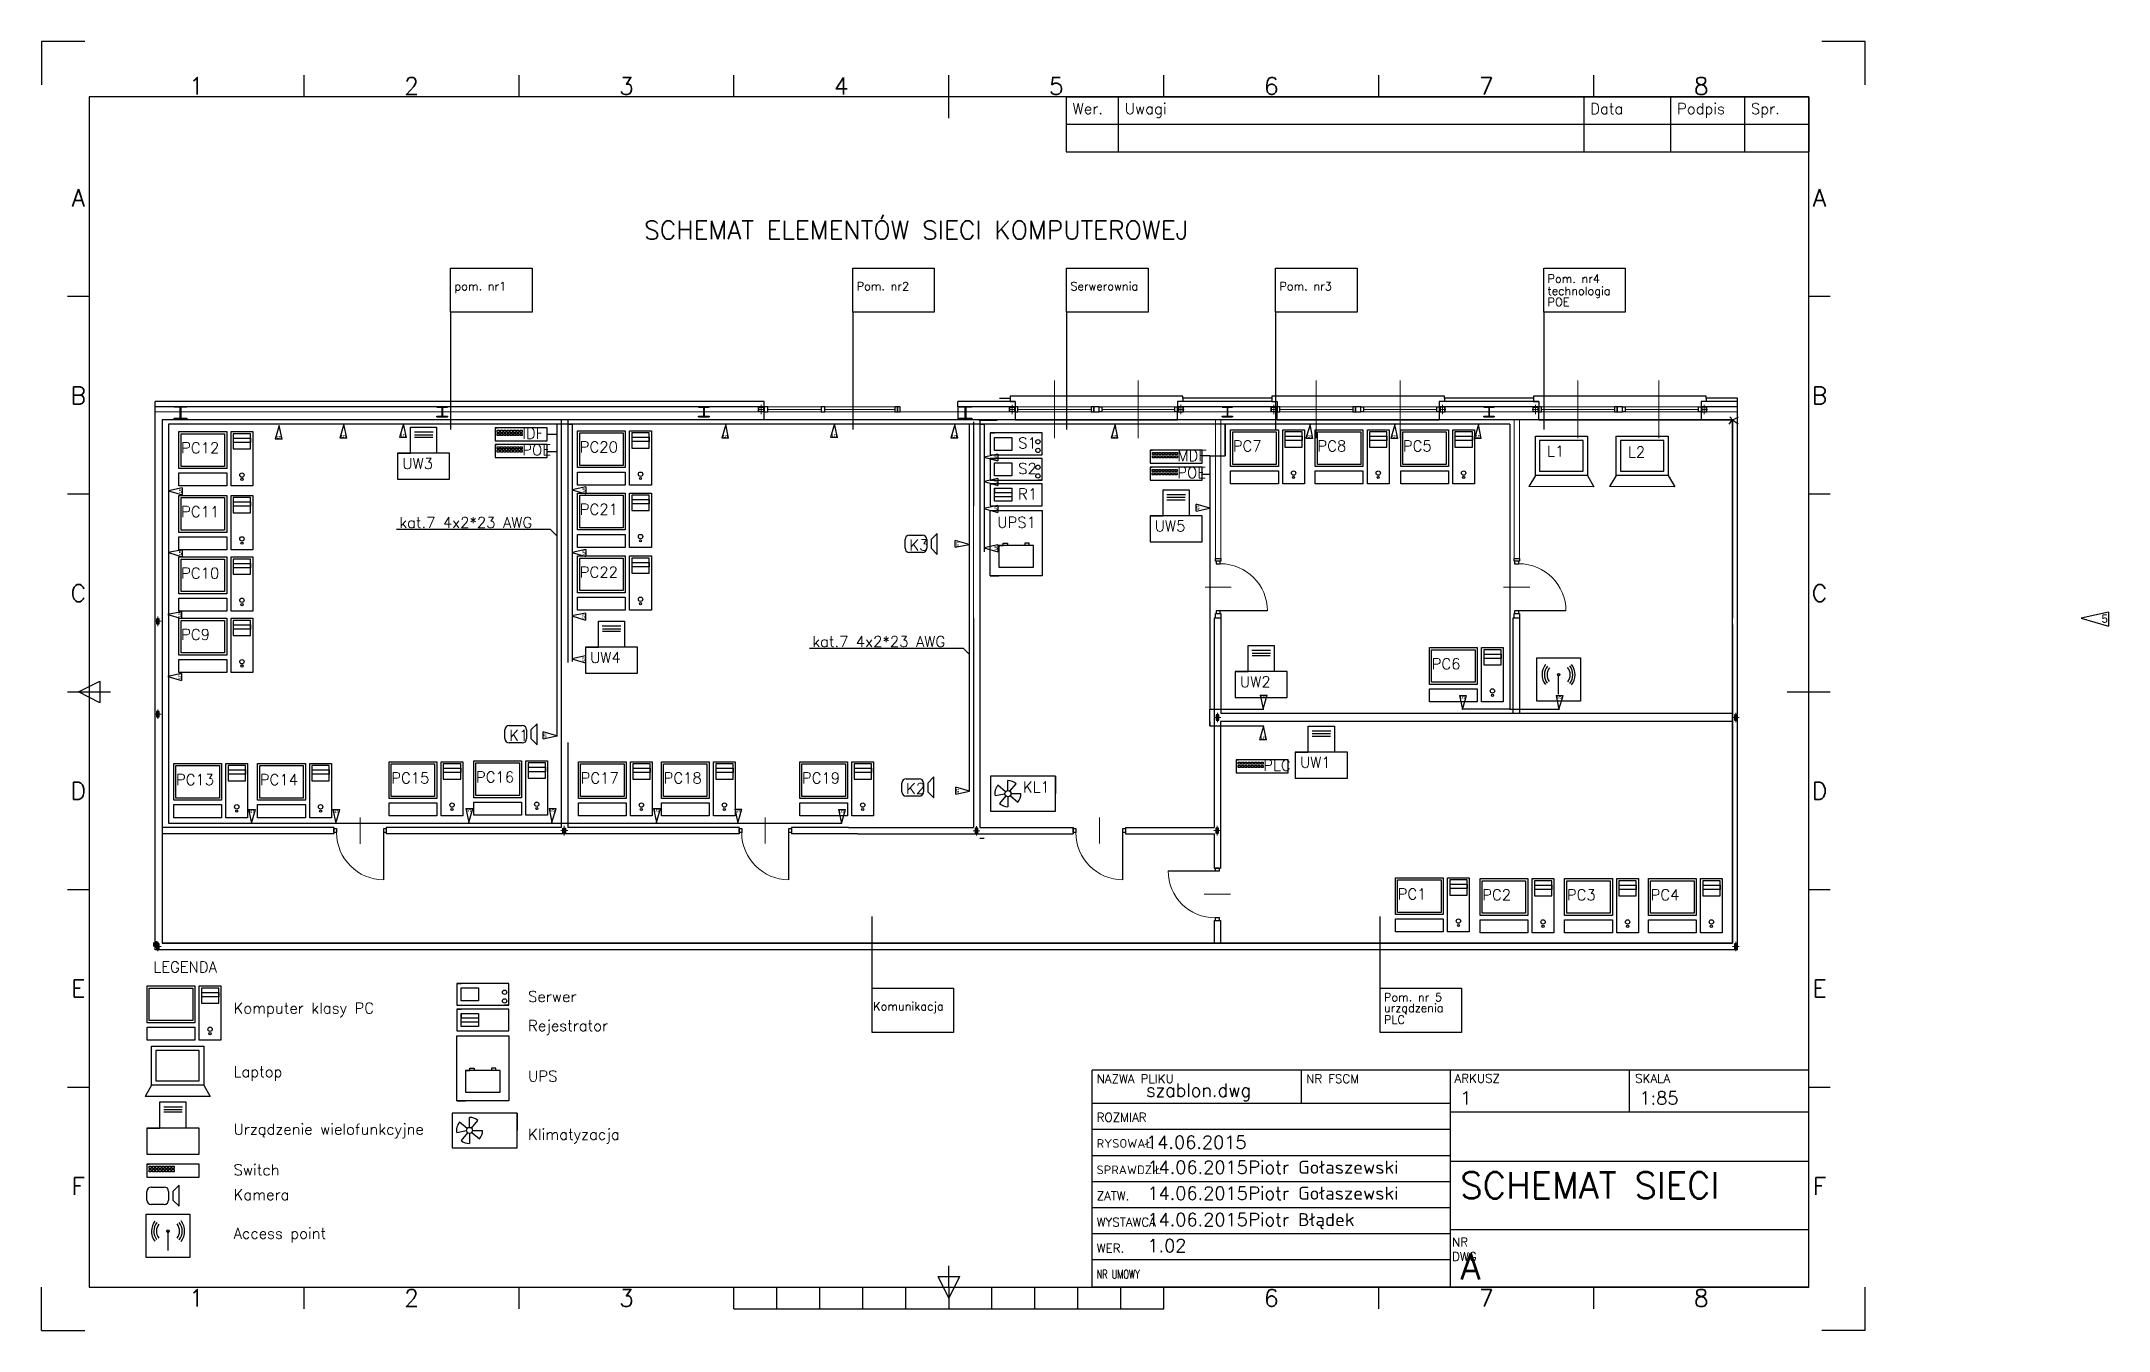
# Paper-space layout 'ISO A3 - tabelka rysunkowa' of a CAD drawing. Header units: millimetres. Extents: x 0 to 476, y 0 to 297.
import ezdxf
from ezdxf.enums import TextEntityAlignment as Align

# ---------------------------------------------------------------- set-up
doc = ezdxf.new("R2010")
doc.units = ezdxf.units.MM
doc.linetypes.add('ACAD_ISO10W100', pattern=[18, 12, -3, 0, -3])
for name, color, linetype in [('kable', 150, 'Continuous'), ('przekroj', 19, 'Continuous'), ('Title Block', 7, 'Continuous')]:
    doc.layers.add(name, color=color, linetype=linetype)
doc.layers.add('podkład', color=7, linetype='Continuous', lineweight=60)
doc.styles.add('ACISOTS', font='simplex.shx', dxfattribs={"height": 1})
doc.styles.add('Century Gothic', font='GOTHIC.TTF')
doc.styles.add('ISO Proportional', font='simplex.shx')
doc.styles.add('POLTECH', font='ROMANS')
picture_1 = doc.add_image_def('image1.tif', size_in_pixel=(1587, 2245))

psp = doc.layouts.new('ISO A3 - tabelka rysunkowa')

# ---------------------------------------------------------------- texts
at = {"char_height": 2.5, "attachment_point": 1, "style": 'ISO Proportional'}
for s, width, heights, insert in [('IDF', 5.75, [0], (110.74, 207.94)), ('PC20', 12, [0], (123.98, 204.8)), ('S1', 7, [0], (224.94, 205.74)), ('PC7', 12, [0], (274.38, 205.05)), ('PC8', 12, [0], (293.86, 205.05)), ('PC5', 12, [0], (313.54, 205.05)), ('PC12', 9.9239, [2.26], (32.19, 204.6)), ('UW3', 12, [0], (83.13, 201)), ('POE', 5.75, [0], (110.74, 204.14)), ('MDF', 5.75, [0], (261.61, 202.8)), (' L1', 10, [0], (345.03, 203.84)), (' L2', 10, [0], (363.65, 203.66)), ('S2', 7, [0], (224.94, 199.86)), ('POE', 5.75, [0], (261.59, 198.9)), ('PC21', 12, [0], (123.99, 190.44)), ('R1', 7, [0], (224.94, 193.99)), ('PC11', 12, [0], (32.19, 189.9)), ('UPS1', 8.7403, [0], (220.14, 187.46)), ('UW5', 12, [0], (256.4, 186.6)), ('K3', 3, [0], (199.9, 182.23)), ('PC10', 12, [0], (32.19, 175.74)), ('PC22', 12, [0], (123.99, 175.97)), ('PC9', 12, [0], (32.19, 161.61)), ('UW4', 12, [0], (126.38, 156.31)), ('PC6', 12, [0], (320.17, 154.85)), ('UW2', 12, [0], (276.01, 150.72)), ('K1', 3, [0], (107.75, 138.38)), ('PC15', 12, [0], (80.58, 128.57)), ('PC16', 12, [0], (100.09, 128.77)), ('PC17', 12, [0], (124.18, 128.57)), ('PC18', 12, [0], (143.3, 128.57)), ('PC19', 12, [0], (175.15, 128.57)), ('PLC', 5.75, [0], (281.38, 131.49)), ('UW1', 12, [0], (289.87, 132.16)), ('PC13', 12, [0], (31, 128.17)), ('PC14', 12, [0], (50.31, 128.17)), ('K2', 3, [0], (199.14, 126.14)), ('KL1', 6.6813, [0], (226.02, 126.5)), ('PC1', 12, [0], (312.34, 101.85)), ('PC2', 12, [0], (331.82, 101.65)), ('PC3', 12, [0], (351.31, 101.65)), ('PC4', 12, [0], (370.59, 101.65))]:
    psp.add_mtext_dynamic_manual_height_columns(s, width=width, gutter_width=12.5, heights=heights, dxfattribs=dict(at, insert=insert))
at = {"layer": 'kable', "style": 'Century Gothic'}
for rotation, p in [(270, (54.21, 206.17)), (270, (54.21, 206.17)), (270, (69.1, 206.41)), (270, (69.1, 206.41)), (270, (82.85, 206.53)), (270, (82.85, 206.53)), (270, (157.05, 206.41)), (270, (157.05, 206.41)), (270, (182.1, 206.53)), (270, (182.1, 206.53)), (270, (209.79, 206.41)), (270, (209.79, 206.41)), (270, (246.7, 206.41)), (270, (246.7, 206.41)), (270, (291.6, 206.37)), (270, (291.6, 206.37)), (270, (311.16, 206.37)), (270, (311.16, 206.37)), (270, (330.39, 206.37)), (270, (330.39, 206.37)), (180, (266.73, 190.02)), (180, (266.73, 190.02)), (180, (211.29, 181.68)), (180, (211.29, 181.68)), (90, (281.9, 145.58)), (90, (281.9, 145.58)), (90, (327.8, 145.47)), (90, (327.8, 145.47)), (90, (350.05, 145.47)), (90, (350.05, 145.47)), (180, (116.36, 137.54)), (180, (116.36, 137.54)), (270, (280.89, 136.91)), (270, (280.89, 136.91)), (180, (211.38, 124.8)), (180, (211.38, 124.8)), (90, (48.96, 119.26)), (90, (48.96, 119.26)), (90, (68.35, 119.26)), (90, (68.35, 119.26)), (90, (98.96, 119.44)), (90, (98.96, 119.44)), (90, (118.15, 119.44)), (90, (118.15, 119.44)), (90, (142.18, 119.44)), (90, (142.18, 119.44)), (90, (160.95, 119.32)), (90, (160.95, 119.32)), (90, (184.78, 119.21)), (90, (184.78, 119.21))]:
    psp.add_text('5', height=0.976, rotation=rotation, dxfattribs=at).set_placement(p)
for height, p in [(0.976, (219.45, 200.7)), (0.976, (219.45, 200.7)), (0.976, (219.45, 195.05)), (0.976, (219.45, 195.05)), (0.976, (31.64, 192.93)), (0.976, (31.64, 192.93)), (0.976, (124.58, 193.15)), (0.976, (124.58, 193.15)), (0.976, (219.44, 188.84)), (0.976, (219.44, 188.84)), (0.976, (31.63, 178.66)), (0.976, (31.63, 178.66)), (0.976, (124.58, 178.72)), (0.976, (124.58, 178.72)), (0.976, (219.46, 179.8)), (0.976, (219.46, 179.8)), (0.976, (31.5, 164.39)), (0.976, (31.5, 164.39)), (0.976, (124.53, 164.07)), (0.976, (124.53, 164.07)), (1.95, (474.45, 163.05)), (1.95, (474.45, 163.05)), (0.976, (124.53, 154.21)), (0.976, (124.53, 154.21)), (0.976, (31.5, 150.15)), (0.976, (31.5, 150.15))]:
    psp.add_text('5', height=height, dxfattribs=at).set_placement(p)
at = {"layer": 'kable', "char_height": 2.5, "attachment_point": 1, "style": 'ISO Proportional'}
for s, width, insert in [('kat.7 4x2*23 AWG', 40.4832, (82.41, 187.41)), ('kat.7 4x2*23 AWG', 40.4832, (177.51, 159.99)), ('{\\C256;\\c0;LEGENDA}', 44.8073, (25.77, 85.04))]:
    psp.add_mtext_dynamic_manual_height_columns(s, width=width, gutter_width=12.5, heights=[0], dxfattribs=dict(at, insert=insert))
at = {"layer": 'przekroj', "color": 1, "style": 'POLTECH'}
for s, height, p in [('SCHEMAT ELEMENTÓW SIECI KOMPUTEROWEJ', 4.219, (138.8, 251.42)), ('Pom. nr4', 1.905, (346.85, 241.38)), ('pom. nr1', 1.905, (95.14, 239.64)), ('Pom. nr2', 1.905, (187.75, 239.64)), ('Serwerownia', 1.9051, (236.99, 239.64)), ('Pom. nr3', 1.905, (285.11, 239.64)), ('technologia', 1.9051, (346.85, 238.56)), ('POE', 1.905, (346.85, 236)), ('Pom. nr 5', 1.905, (309.18, 75.86)), ('Komunikacja', 1.9051, (191.56, 73.76)), ('urządzenia', 1.905, (309.18, 73.39)), ('PLC', 1.905, (309.18, 70.69))]:
    psp.add_text(s, height=height, rotation=360, dxfattribs=at).set_placement(p)
at = {"layer": 'przekroj', "char_height": 2.5, "attachment_point": 1, "style": 'ISO Proportional'}
for s, width, heights, insert in [('Serwer', 18.7011, [0], (112.09, 78.22)), ('Komputer klasy PC', 42.3025, [1.94], (44.26, 75.55)), ('Rejestrator', 12.5604, [0], (112.09, 71.5)), ('Laptop', 10.019, [0], (44.26, 60.9)), ('UPS', 10.6066, [0], (112.09, 59.89)), ('Urządzenie wielofunkcyjne', 56.1033, [0], (44.26, 47.65)), ('Klimatyzacja', 3.7681, [0], (112.09, 46.46)), ('Switch', 30.4241, [0], (44.26, 38.3)), ('Kamera', 11.5835, [0], (44.26, 32.58)), ('Access point', 28.4703, [5.83], (44.26, 23.66))]:
    psp.add_mtext_dynamic_manual_height_columns(s, width=width, gutter_width=12.5, heights=heights, dxfattribs=dict(at, insert=insert))

# ---------------------------------------------------------------- blocks, each defined once
blk = doc.blocks.new('*T3')
at = {"layer": 'Title Block', "color": 0, "linetype": 'ByBlock', "lineweight": -2, "transparency": 16777216}
for p, q in [((0, 0), (171, 0)), ((0, 0), (0, -12.67)), ((12, 0), (12, -12.67)), ((119.19, 0), (119.19, -12.67)), ((139.19, 0), (139.19, -12.67)), ((156.21, 0), (156.21, -12.67)), ((171, 0), (171, -12.67)), ((0, -6.33), (171, -6.33)), ((0, -12.67), (171, -12.67))]:
    blk.add_line(p, q, dxfattribs=at)
at = {"layer": 'Title Block', "color": 0, "transparency": 16777216, "char_height": 2.5, "attachment_point": 1, "style": 'ISO Proportional'}
for s, insert, width in [('Wer.', (1.5, -1.5), 9), ('Uwagi', (13.5, -1.5), 104.1871), ('Data', (120.69, -1.5), 17), ('Podpis', (140.69, -1.5), 14.0204), ('Spr.', (157.71, -1.5), 11.7925)]:
    blk.add_mtext(s, dxfattribs=dict(at, insert=insert, width=width))
blk = doc.blocks.new('Tabelka rysunkowa')
at = {"layer": 'Title Block'}
for p, q in [((0, 297), (0, 287)), ((10, 297), (0, 297)), ((420, 297), (410, 297)), ((420, 287), (420, 297)), ((60.5, 284.23), (60.5, 289.18)), ((110, 284.23), (110, 289.18)), ((159.5, 284.23), (159.5, 289.18)), ((209, 279.28), (209, 289.18)), ((258.5, 284.23), (258.5, 289.18)), ((308, 284.23), (308, 289.18)), ((357.5, 284.23), (357.5, 289.18)), ((407, 284.23), (11, 284.23)), ((11, 284.23), (11, 10)), ((407, 10), (407, 284.23)), ((11, 238.19), (6.05, 238.19)), ((411.95, 238.19), (407, 238.19)), ((11, 192.66), (6.05, 192.66)), ((411.95, 192.66), (407, 192.66)), ((8.52, 147.12), (13.47, 149.59)), ((13.47, 149.59), (13.47, 144.64)), ((6.05, 147.12), (15.95, 147.12)), ((13.47, 144.64), (8.52, 147.12)), ((402.05, 147.12), (411.95, 147.12)), ((11, 101.58), (6.05, 101.58)), ((411.95, 101.58), (407, 101.58)), ((407, 60), (242, 60)), ((242, 10), (242, 60)), ((290.14, 60), (290.14, 52.38)), ((324.5, 10), (324.5, 60)), ((365.75, 50.35), (365.75, 60)), ((407, 10), (407, 60)), ((11, 56.03), (6.05, 56.03)), ((242, 52.38), (324.5, 52.38)), ((411.95, 56.03), (407, 56.03)), ((407, 50.35), (324.5, 50.35)), ((242, 46.38), (324.5, 46.38)), ((242, 40.38), (324.5, 40.38)), ((324.5, 39.01), (407, 39.01)), ((242, 34.38), (324.5, 34.38)), ((242, 28.38), (324.5, 28.38)), ((242, 22.38), (324.5, 22.38)), ((324.5, 23.29), (407, 23.29)), ((209, 10), (209, 14.95)), ((242, 16.38), (324.5, 16.38)), ((0, 0), (0, 10)), ((11, 10), (407, 10)), ((60.5, 5.05), (60.5, 10)), ((110, 5.05), (110, 10)), ((159.5, 5.05), (159.5, 10)), ((169.4, 5.05), (169.4, 10)), ((179.3, 5.05), (179.3, 10)), ((189.2, 5.05), (189.2, 10)), ((199.1, 5.05), (199.1, 10)), ((206.53, 12.47), (211.47, 12.47)), ((209, 7.52), (206.53, 12.47)), ((211.47, 12.47), (209, 7.52)), ((209, 10), (209, 5.05)), ((218.9, 5.05), (218.9, 10)), ((228.8, 5.05), (228.8, 10)), ((238.7, 5.05), (238.7, 10)), ((407, 10), (242, 10)), ((248.6, 5.05), (248.6, 10)), ((258.5, 5.05), (258.5, 10)), ((308, 5.05), (308, 10)), ((357.5, 5.05), (357.5, 10)), ((420, 0), (420, 10)), ((159.5, 5.05), (258.5, 5.05)), ((0, 0), (10, 0)), ((420, 0), (410, 0))]:
    blk.add_line(p, q, dxfattribs=at)
blk.add_blockref('*T3', (236, 284.23))
at = {"layer": 'Title Block', "style": 'ISO Proportional'}
for s, p in [('1', (35.75, 286.7)), ('2', (85.25, 286.7)), ('3', (134.75, 286.7)), ('4', (184.25, 286.7)), ('5', (233.75, 286.7)), ('6', (283.25, 286.7)), ('7', (332.75, 286.7)), ('8', (382.25, 286.7)), ('A', (8.52, 260.96)), ('A', (409.48, 260.96)), ('B', (8.52, 215.43)), ('B', (409.48, 215.43)), ('C', (8.52, 169.88)), ('C', (409.48, 169.88)), ('D', (8.52, 124.34)), ('D', (409.48, 124.34)), ('E', (8.52, 78.8)), ('E', (409.48, 78.8)), ('F', (8.52, 33.27)), ('F', (409.48, 33.27)), ('1', (35.75, 7.52)), ('2', (85.25, 7.52)), ('3', (134.75, 7.52)), ('6', (283.25, 7.52)), ('7', (332.75, 7.52)), ('8', (382.25, 7.52))]:
    blk.add_text(s, height=3.96, dxfattribs=at).set_placement(p, align=Align.MIDDLE)
at = {"layer": 'Title Block', "lineweight": 25, "style": 'ACISOTS'}
for s, p in [('NAZWA PLIKU', (243.03, 57.04)), ('NR FSCM', (291.3, 57.04)), ('ARKUSZ', (325.45, 57.11)), ('SKALA', (367.03, 57.11)), ('ROZMIAR', (243.03, 48.14)), ('RYSOWAŁ', (243.03, 42.14)), ('SPRAWDZIŁ', (243.03, 36.05)), ('ZATW.', (243.03, 30.08)), ('WYSTAWCA', (243.03, 23.99)), ('WER.', (243.03, 17.99))]:
    blk.add_text(s, height=2, dxfattribs=at).set_placement(p)
at = {"layer": 'Title Block', "lineweight": 25, "style": 'ACISOTS', "width": 0.683519}
blk.add_text('NR UMOWY', height=2, dxfattribs=at).set_placement((243.03, 11.99))
at = {"layer": 'Title Block', "insert": (324.88, 21.41), "char_height": 2, "width": 8.8, "attachment_point": 1, "style": 'ACISOTS'}
blk.add_mtext('NR DWG', dxfattribs=at)
at = {"layer": 'Title Block', "lineweight": 35, "style": 'ACISOTS'}
for tag, p, height in [('NAZWA_PLIKU', (254.41, 53.9), 3), ('NR_FSCM', (293.68, 53.04), 3), ('ARKUSZ', (326.77, 52.11), 3), ('SKALA', (368.02, 52.11), 3), ('ROZMIAR', (254.7, 48.23), 3), ('AKTYWNOŚĆ_PROJEKTOWA', (328.79, 43.14), 3.5), ('DATA_SPRAWDZENIA', (254.41, 41.9), 3), ('DATA_SPRAWDZENIA', (254.7, 36.14), 3), ('SPRAWDZAJĄCY', (277.96, 36.14), 3), ('NAZWAARKUSZA', (326.77, 30.48), 6), ('DATA_ZATWIERDZENIA', (254.7, 30.17), 3), ('ZATWIERDZAJĄCY', (277.96, 30.17), 3), ('DATA_WYDANIA', (254.7, 24.08), 3), ('WYDAJĄCY', (277.96, 24.08), 3), ('PODTYTUŁ_RYSUNKU', (328.79, 25.44), 3), ('WERSJA', (254.7, 18.08), 3), ('NR_UMOWY', (254.7, 12.08), 3.5), ('NAZWA-NUMERARKUSZA', (326.77, 11.76), 6)]:
    blk.add_attdef(tag, p, '', height=height, dxfattribs=at)
blk = doc.blocks.new('pc')
for p, q in [((59.46, 234.93), (59.46, 251.93)), ((59.46, 251.93), (60.46, 251.93)), ((60.46, 251.93), (80.46, 251.93)), ((60.46, 250.93), (80.46, 250.93)), ((60.46, 235.93), (60.46, 250.93)), ((80.46, 251.93), (81.46, 251.93)), ((80.46, 250.93), (80.46, 235.93)), ((81.46, 251.93), (81.46, 234.93)), ((83.46, 226.93), (83.46, 251.93)), ((83.46, 251.93), (93.46, 251.93)), ((83.46, 251.93), (88.46, 251.93)), ((83.46, 251.93), (84.46, 251.93)), ((92.46, 250.93), (84.46, 250.93)), ((84.46, 250.93), (84.46, 243.93)), ((84.46, 250.93), (84.46, 248.93)), ((84.46, 248.93), (92.46, 248.93)), ((92.46, 243.93), (92.46, 250.93)), ((92.46, 248.93), (92.46, 246.93)), ((93.46, 251.93), (93.46, 226.93)), ((92.46, 246.93), (84.46, 246.93)), ((84.46, 243.93), (92.46, 243.93)), ((60.46, 234.93), (59.46, 234.93)), ((59.46, 232.93), (81.46, 232.93)), ((59.46, 226.93), (59.46, 232.93)), ((80.46, 235.93), (60.46, 235.93)), ((81.46, 234.93), (60.46, 234.93)), ((81.46, 232.93), (81.46, 226.93)), ((81.46, 226.93), (59.46, 226.93)), ((93.46, 226.93), (83.46, 226.93))]:
    blk.add_line(p, q)
for centre, radius in [((88.46, 231.93), 1), ((88.46, 229.93), 0.5)]:
    blk.add_circle(centre, radius)
blk = doc.blocks.new('*U11')
for p, q in [((-0.25, 0.25), (0.25, 0.25)), ((-0.25, -0.25), (-0.25, 0.25)), ((0.25, 0.25), (0.25, -0.25)), ((0.25, -0.25), (-0.25, -0.25))]:
    blk.add_line(p, q)
blk = doc.blocks.new('*U12')
at = {"color": 0, "linetype": 'ByBlock', "lineweight": -2, "transparency": 16777216}
for p in [(0, 0.75), (0, 0), (0.75, 0.75), (0.75, 0), (1.5, 0.75), (1.5, 0), (2.25, 0.75), (2.25, 0), (3, 0.75), (3, 0), (3.75, 0.75), (3.75, 0), (4.5, 0.75), (4.5, 0), (5.25, 0.75), (5.25, 0)]:
    blk.add_blockref('*U11', p, dxfattribs=at)
blk = doc.blocks.new('*U15')
for p, q in [((-0.25, 0.25), (0.25, 0.25)), ((-0.25, -0.25), (-0.25, 0.25)), ((0.25, 0.25), (0.25, -0.25)), ((0.25, -0.25), (-0.25, -0.25))]:
    blk.add_line(p, q)
blk = doc.blocks.new('*U16')
at = {"color": 0, "linetype": 'ByBlock', "lineweight": -2, "transparency": 16777216}
for p in [(0, 0.75), (0, 0), (0.75, 0.75), (0.75, 0), (1.5, 0.75), (1.5, 0), (2.25, 0.75), (2.25, 0), (3, 0.75), (3, 0), (3.75, 0.75), (3.75, 0), (4.5, 0.75), (4.5, 0), (5.25, 0.75), (5.25, 0)]:
    blk.add_blockref('*U15', p, dxfattribs=at)
blk = doc.blocks.new('*U19')
for p, q in [((-0.25, 0.25), (0.25, 0.25)), ((-0.25, -0.25), (-0.25, 0.25)), ((0.25, 0.25), (0.25, -0.25)), ((0.25, -0.25), (-0.25, -0.25))]:
    blk.add_line(p, q)
blk = doc.blocks.new('*U20')
at = {"color": 0, "linetype": 'ByBlock', "lineweight": -2, "transparency": 16777216}
for p in [(0, 0.75), (0, 0), (0.75, 0.75), (0.75, 0), (1.5, 0.75), (1.5, 0), (2.25, 0.75), (2.25, 0), (3, 0.75), (3, 0), (3.75, 0.75), (3.75, 0), (4.5, 0.75), (4.5, 0), (5.25, 0.75), (5.25, 0)]:
    blk.add_blockref('*U19', p, dxfattribs=at)
blk = doc.blocks.new('*U23')
for p, q in [((-0.25, 0.25), (0.25, 0.25)), ((-0.25, -0.25), (-0.25, 0.25)), ((0.25, 0.25), (0.25, -0.25)), ((0.25, -0.25), (-0.25, -0.25))]:
    blk.add_line(p, q)
blk = doc.blocks.new('*U24')
at = {"color": 0, "linetype": 'ByBlock', "lineweight": -2, "transparency": 16777216}
for p in [(0, 0.75), (0, 0), (0.75, 0.75), (0.75, 0), (1.5, 0.75), (1.5, 0), (2.25, 0.75), (2.25, 0), (3, 0.75), (3, 0), (3.75, 0.75), (3.75, 0), (4.5, 0.75), (4.5, 0), (5.25, 0.75), (5.25, 0)]:
    blk.add_blockref('*U23', p, dxfattribs=at)
blk = doc.blocks.new('*U31')
for p, q in [((-0.25, 0.25), (0.25, 0.25)), ((-0.25, -0.25), (-0.25, 0.25)), ((0.25, 0.25), (0.25, -0.25)), ((0.25, -0.25), (-0.25, -0.25))]:
    blk.add_line(p, q)
blk = doc.blocks.new('*U32')
at = {"color": 0, "linetype": 'ByBlock', "lineweight": -2, "transparency": 16777216}
for p in [(0, 0.75), (0, 0), (0.75, 0.75), (0.75, 0), (1.5, 0.75), (1.5, 0), (2.25, 0.75), (2.25, 0), (3, 0.75), (3, 0), (3.75, 0.75), (3.75, 0), (4.5, 0.75), (4.5, 0), (5.25, 0.75), (5.25, 0)]:
    blk.add_blockref('*U31', p, dxfattribs=at)
blk = doc.blocks.new('*U39')
for p, q in [((-0.25, 0.25), (0.25, 0.25)), ((-0.25, -0.25), (-0.25, 0.25)), ((0.25, 0.25), (0.25, -0.25)), ((0.25, -0.25), (-0.25, -0.25))]:
    blk.add_line(p, q)
blk = doc.blocks.new('*U40')
at = {"color": 0, "linetype": 'ByBlock', "lineweight": -2, "transparency": 16777216}
for p in [(0, 0.75), (0, 0), (0.75, 0.75), (0.75, 0), (1.5, 0.75), (1.5, 0), (2.25, 0.75), (2.25, 0), (3, 0.75), (3, 0), (3.75, 0.75), (3.75, 0), (4.5, 0.75), (4.5, 0), (5.25, 0.75), (5.25, 0)]:
    blk.add_blockref('*U39', p, dxfattribs=at)

# ---------------------------------------------------------------- hatches: boundary and pattern name
at = {"layer": 'przekroj'}
for points in [[(27.06, 163.94), (26.58, 163.94), (26.58, 162.86), (27.06, 162.86)], [(27.06, 142.55), (26.58, 142.55), (26.58, 141.46), (27.06, 141.46)], [(271.11, 141.8), (270.63, 141.8), (270.63, 140.72), (271.11, 140.72)], [(390.44, 141.77), (389.96, 141.77), (389.96, 140.69), (390.44, 140.69)], [(120.18, 115.73), (120.67, 115.73), (120.67, 114.64), (120.18, 114.64)], [(215.59, 115.68), (215.11, 115.68), (215.11, 114.59), (215.59, 114.59)], [(271.05, 115.73), (270.56, 115.73), (270.56, 114.64), (271.05, 114.64)], [(27.06, 89.06), (26.58, 89.06), (26.58, 87.97), (27.06, 87.97)], [(390.44, 89.06), (389.96, 89.06), (389.96, 87.97), (390.44, 87.97)]]:
    psp.add_hatch(color=1, dxfattribs=at).paths.add_polyline_path(points)

# ---------------------------------------------------------------- linework, layer by layer
for p, q in [((85.03, 202.12), (85.03, 208.12)), ((85.03, 208.12), (91.03, 208.12)), ((85.91, 207.02), (90.21, 207.02)), ((85.95, 206.36), (90.17, 206.36)), ((85.95, 205.82), (90.13, 205.82)), ((91.03, 208.12), (91.03, 202.12)), ((104.49, 207.94), (104.49, 204.94)), ((116.49, 207.94), (104.49, 207.94)), ((104.49, 207.94), (104.99, 207.94)), ((104.49, 204.94), (116.49, 204.94)), ((116.49, 204.94), (116.49, 207.94)), ((218.5, 206.78), (218.5, 201.78)), ((230.5, 206.78), (218.5, 206.78)), ((218.5, 206.78), (219.5, 206.78)), ((219.5, 205.78), (223.5, 205.78)), ((219.5, 202.78), (219.5, 205.78)), ((223.5, 205.78), (223.5, 202.78)), ((230.5, 201.78), (230.5, 206.78)), ((344.05, 197.02), (344.05, 206.02)), ((344.05, 206.02), (345.05, 206.02)), ((345.03, 205.02), (345.03, 198.02)), ((355.03, 205.02), (345.03, 205.02)), ((345.05, 206.02), (356.05, 206.02)), ((355.03, 198.02), (355.03, 205.02)), ((356.05, 206.02), (356.05, 197.02)), ((362.67, 197.02), (362.67, 206.02)), ((362.67, 206.02), (363.67, 206.02)), ((363.65, 205.02), (363.65, 198.02)), ((373.65, 205.02), (363.65, 205.02)), ((363.67, 206.02), (374.67, 206.02)), ((373.65, 198.02), (373.65, 205.02)), ((374.67, 206.02), (374.67, 197.02)), ((82.03, 202.12), (82.03, 196.12)), ((94.03, 202.12), (82.03, 202.12)), ((82.03, 202.12), (85.03, 202.12)), ((94.03, 196.12), (94.03, 202.12)), ((104.49, 204.14), (104.49, 201.14)), ((116.49, 204.14), (104.49, 204.14)), ((104.49, 204.14), (104.99, 204.14)), ((104.49, 201.14), (116.49, 201.14)), ((116.49, 201.14), (116.49, 204.14)), ((218.5, 201.78), (230.5, 201.78)), ((218.5, 200.9), (218.5, 195.9)), ((230.5, 200.9), (218.5, 200.9)), ((218.5, 200.9), (219.5, 200.9)), ((223.5, 202.78), (219.5, 202.78)), ((230.5, 195.9), (230.5, 200.9)), ((255.36, 202.8), (255.36, 199.8)), ((267.36, 202.8), (255.36, 202.8)), ((255.36, 202.8), (255.86, 202.8)), ((267.36, 199.8), (267.36, 202.8)), ((82.03, 196.12), (94.03, 196.12)), ((218.5, 195.9), (230.5, 195.9)), ((219.5, 199.9), (223.5, 199.9)), ((219.5, 196.9), (219.5, 199.9)), ((223.5, 196.9), (219.5, 196.9)), ((223.5, 199.9), (223.5, 196.9)), ((230.5, 195.9), (229.5, 195.9)), ((255.34, 198.9), (255.34, 195.9)), ((267.34, 198.9), (255.34, 198.9)), ((255.34, 198.9), (255.84, 198.9)), ((255.34, 195.9), (267.34, 195.9)), ((255.36, 199.8), (267.36, 199.8)), ((267.34, 195.9), (267.34, 198.9)), ((344.05, 197.02), (342.54, 194.42)), ((356.05, 197.02), (344.05, 197.02)), ((345.03, 198.02), (355.03, 198.02)), ((356.05, 197.02), (357.53, 194.41)), ((362.67, 197.02), (361.16, 194.42)), ((374.67, 197.02), (362.67, 197.02)), ((363.65, 198.02), (373.65, 198.02)), ((374.67, 197.02), (376.15, 194.41)), ((218.5, 195.04), (218.5, 190.04)), ((230.5, 195.04), (218.5, 195.04)), ((218.5, 195.04), (219.5, 195.04)), ((219.5, 194.04), (223.5, 194.04)), ((219.5, 191.04), (219.5, 194.04)), ((219.5, 194.04), (219.5, 193.04)), ((219.5, 193.04), (223.5, 193.04)), ((223.5, 192.04), (219.5, 192.04)), ((223.5, 191.04), (219.5, 191.04)), ((223.5, 194.04), (223.5, 191.04)), ((223.5, 193.04), (223.5, 192.04)), ((230.5, 190.04), (230.5, 195.04)), ((258.31, 187.72), (258.31, 193.72)), ((258.31, 193.72), (264.31, 193.72)), ((259.18, 192.62), (263.49, 192.62)), ((259.22, 191.96), (263.44, 191.96)), ((259.22, 191.42), (263.4, 191.42)), ((264.31, 193.72), (264.31, 187.72)), ((357.53, 194.41), (342.54, 194.42)), ((376.15, 194.41), (361.16, 194.42)), ((218.5, 190.04), (230.5, 190.04)), ((218.5, 188.89), (230.5, 188.89)), ((218.5, 173.89), (218.5, 188.89)), ((230.5, 188.89), (230.5, 173.89)), ((255.31, 187.72), (255.31, 181.72)), ((267.31, 187.72), (255.31, 187.72)), ((255.31, 187.72), (258.31, 187.72)), ((267.31, 181.72), (267.31, 187.72)), ((198.9, 180.23), (198.9, 182.23)), ((199.9, 183.23), (202.9, 183.23)), ((203.9, 182.23), (203.9, 180.23)), ((204.9, 182.23), (206.33, 183.63)), ((204.9, 182.23), (204.9, 180.23)), ((206.32, 178.82), (206.32, 183.62)), ((221.5, 180.89), (221.5, 181.39)), ((221.5, 181.39), (222.5, 181.39)), ((222.5, 181.39), (222.5, 180.89)), ((227.5, 181.39), (226.5, 181.39)), ((226.5, 181.39), (226.5, 180.89)), ((227.5, 180.89), (227.5, 181.39)), ((255.31, 181.72), (267.31, 181.72)), ((202.9, 179.23), (199.9, 179.23)), ((204.9, 180.23), (206.32, 178.82)), ((228.5, 180.89), (220.5, 180.89)), ((220.5, 180.89), (220.5, 175.89)), ((220.5, 180.89), (221.5, 180.89)), ((228, 180.89), (227.5, 180.89)), ((228.5, 180.89), (228, 180.89)), ((228.5, 175.89), (228.5, 180.89)), ((230.5, 173.89), (218.5, 173.89)), ((218.5, 173.89), (220.5, 173.89)), ((220.5, 175.89), (228.5, 175.89)), ((128.29, 157.43), (128.29, 163.43)), ((128.29, 163.43), (134.29, 163.43)), ((129.16, 162.33), (133.46, 162.33)), ((134.29, 163.43), (134.29, 157.43)), ((125.29, 157.43), (125.29, 151.43)), ((137.29, 157.43), (125.29, 157.43)), ((125.29, 157.43), (128.29, 157.43)), ((129.2, 161.67), (133.42, 161.67)), ((129.2, 161.13), (133.38, 161.13)), ((137.29, 151.43), (137.29, 157.43)), ((277.91, 151.84), (277.91, 157.84)), ((277.91, 157.84), (283.91, 157.84)), ((283.91, 157.84), (283.91, 151.84)), ((278.79, 156.74), (283.09, 156.74)), ((278.83, 156.08), (283.05, 156.08)), ((278.83, 155.54), (283.01, 155.54)), ((344.41, 144.99), (344.41, 154.99)), ((344.41, 154.99), (354.41, 154.99)), ((354.41, 154.99), (354.41, 144.99)), ((125.29, 151.43), (137.29, 151.43)), ((274.91, 151.84), (274.91, 145.84)), ((286.91, 151.84), (274.91, 151.84)), ((274.91, 151.84), (277.91, 151.84)), ((286.91, 145.84), (286.91, 151.84)), ((349.41, 146.61), (349.41, 151.09)), ((274.91, 145.84), (286.91, 145.84)), ((354.41, 144.99), (344.41, 144.99)), ((354.41, 144.99), (349.41, 144.99)), ((106.75, 136.38), (106.75, 138.38)), ((107.75, 139.38), (110.75, 139.38)), ((111.75, 138.38), (111.75, 136.38)), ((112.75, 138.38), (114.18, 139.78)), ((112.75, 138.38), (112.75, 136.38)), ((114.17, 134.97), (114.17, 139.77)), ((291.77, 133.28), (291.77, 139.28)), ((291.77, 139.28), (297.77, 139.28)), ((292.64, 138.18), (296.95, 138.18)), ((297.77, 139.28), (297.77, 133.28)), ((110.75, 135.38), (107.75, 135.38)), ((112.75, 136.38), (114.17, 134.97)), ((292.69, 137.52), (296.91, 137.52)), ((292.69, 136.98), (296.87, 136.98)), ((275.13, 131.49), (275.13, 128.49)), ((287.13, 131.49), (275.13, 131.49)), ((275.13, 131.49), (275.63, 131.49)), ((287.13, 128.49), (287.13, 131.49)), ((288.77, 133.28), (288.77, 127.28)), ((300.77, 133.28), (288.77, 133.28)), ((288.77, 133.28), (291.77, 133.28)), ((300.77, 127.28), (300.77, 133.28)), ((198.14, 124.14), (198.14, 126.14)), ((199.14, 127.14), (202.14, 127.14)), ((203.14, 126.14), (203.14, 124.14)), ((204.14, 126.14), (205.56, 127.55)), ((204.14, 126.14), (204.14, 124.14)), ((204.14, 124.14), (205.56, 122.73)), ((205.56, 122.73), (205.56, 127.54)), ((233.58, 127.7), (218.58, 127.7)), ((218.58, 127.7), (218.58, 124.7)), ((218.58, 124.7), (218.58, 119.7)), ((222.04, 124.15), (220.28, 125.63)), ((222.58, 124.4), (222.58, 126.7)), ((223.03, 124.24), (224.51, 125.99)), ((233.58, 119.7), (233.58, 127.7)), ((233.58, 127.7), (233.58, 123.7)), ((275.13, 128.49), (287.13, 128.49)), ((288.77, 127.28), (300.77, 127.28)), ((202.14, 123.14), (199.14, 123.14)), ((218.58, 119.7), (233.58, 119.7)), ((221.89, 123.58), (219.62, 123.17)), ((222.12, 123.17), (220.64, 121.41)), ((222.58, 123), (222.58, 120.7)), ((223.11, 123.25), (224.87, 121.77)), ((223.28, 123.7), (225.58, 123.7)), ((95.69, 79.96), (95.69, 74.96)), ((107.69, 79.96), (95.69, 79.96)), ((95.69, 79.96), (96.69, 79.96)), ((96.69, 78.96), (100.69, 78.96)), ((96.69, 75.96), (96.69, 78.96)), ((100.69, 78.96), (100.69, 75.96)), ((107.69, 74.96), (107.69, 79.96)), ((95.69, 74.96), (107.69, 74.96)), ((95.69, 74.09), (95.69, 69.09)), ((107.69, 74.09), (95.69, 74.09)), ((95.69, 74.09), (96.69, 74.09)), ((100.69, 75.96), (96.69, 75.96)), ((96.69, 73.09), (100.69, 73.09)), ((96.69, 70.09), (96.69, 73.09)), ((96.69, 73.09), (96.69, 72.09)), ((96.69, 72.09), (100.69, 72.09)), ((100.69, 73.09), (100.69, 70.09)), ((100.69, 72.09), (100.69, 71.09)), ((107.69, 74.96), (106.69, 74.96)), ((107.69, 69.09), (107.69, 74.09)), ((95.69, 69.09), (107.69, 69.09)), ((95.69, 67.95), (107.69, 67.95)), ((95.69, 52.95), (95.69, 67.95)), ((100.69, 71.09), (96.69, 71.09)), ((100.69, 70.09), (96.69, 70.09)), ((107.69, 67.95), (107.69, 52.95)), ((25.4, 56.54), (25.4, 65.54)), ((25.4, 65.54), (26.4, 65.54)), ((26.38, 64.54), (26.38, 57.54)), ((36.38, 64.54), (26.38, 64.54)), ((26.4, 65.54), (37.4, 65.54)), ((36.38, 57.54), (36.38, 64.54)), ((37.4, 65.54), (37.4, 56.54)), ((26.38, 57.54), (36.38, 57.54)), ((105.69, 59.95), (97.69, 59.95)), ((97.69, 59.95), (97.69, 54.95)), ((97.69, 59.95), (98.69, 59.95)), ((98.69, 59.95), (98.69, 60.45)), ((98.69, 60.45), (99.69, 60.45)), ((99.69, 60.45), (99.69, 59.95)), ((104.69, 60.45), (103.69, 60.45)), ((103.69, 60.45), (103.69, 59.95)), ((104.69, 59.95), (104.69, 60.45)), ((105.19, 59.95), (104.69, 59.95)), ((105.69, 59.95), (105.19, 59.95)), ((105.69, 54.95), (105.69, 59.95)), ((25.4, 56.54), (23.89, 53.95)), ((38.88, 53.93), (23.89, 53.95)), ((37.4, 56.54), (25.4, 56.54)), ((27.31, 46.68), (27.31, 52.68)), ((27.31, 52.68), (33.31, 52.68)), ((33.31, 52.68), (33.31, 46.68)), ((37.4, 56.54), (38.88, 53.93)), ((107.69, 52.95), (95.69, 52.95)), ((95.69, 52.95), (97.69, 52.95)), ((97.69, 54.95), (105.69, 54.95)), ((28.18, 51.58), (32.48, 51.58)), ((28.22, 50.91), (32.44, 50.91)), ((28.22, 50.38), (32.4, 50.38)), ((109.6, 50.12), (94.6, 50.12)), ((94.6, 50.12), (94.6, 47.12)), ((98.06, 46.57), (96.3, 48.06)), ((98.6, 46.82), (98.6, 49.12)), ((99.05, 46.66), (100.53, 48.42)), ((109.6, 42.12), (109.6, 50.12)), ((109.6, 50.12), (109.6, 46.12)), ((24.31, 46.68), (24.31, 40.68)), ((36.31, 46.68), (24.31, 46.68)), ((24.31, 46.68), (27.31, 46.68)), ((36.31, 40.68), (36.31, 46.68)), ((94.6, 47.12), (94.6, 42.12)), ((97.91, 46), (95.65, 45.59)), ((98.15, 45.59), (96.66, 43.83)), ((98.6, 45.42), (98.6, 43.12)), ((99.13, 45.67), (100.89, 44.19)), ((99.3, 46.12), (101.6, 46.12)), ((24.31, 40.68), (36.31, 40.68)), ((24.31, 38.37), (24.31, 35.37)), ((36.31, 38.37), (24.31, 38.37)), ((24.31, 38.37), (24.81, 38.37)), ((36.31, 35.37), (36.31, 38.37)), ((94.6, 42.12), (109.6, 42.12)), ((24.31, 35.37), (36.31, 35.37)), ((30.31, 32.09), (31.73, 33.49)), ((31.72, 28.68), (31.72, 33.48)), ((24.31, 30.09), (24.31, 32.09)), ((25.31, 33.09), (28.31, 33.09)), ((28.31, 29.09), (25.31, 29.09)), ((29.31, 32.09), (29.31, 30.09)), ((30.31, 32.09), (30.31, 30.09)), ((30.31, 30.09), (31.72, 28.68)), ((24.17, 16.82), (24.17, 26.82)), ((24.17, 26.82), (34.17, 26.82)), ((34.17, 26.82), (34.17, 16.82)), ((29.17, 18.44), (29.17, 22.92)), ((34.17, 16.82), (24.17, 16.82)), ((34.17, 16.82), (29.17, 16.82))]:
    psp.add_line(p, q)
for centre, radius in [((229.5, 204.78), 0.5), ((229.5, 202.78), 0.5), ((229.5, 198.9), 0.5), ((229.5, 196.9), 0.5), ((349.41, 151.09), 0.296), ((222.58, 123.7), 0.7), ((106.69, 77.96), 0.5), ((106.69, 75.96), 0.5), ((98.6, 46.12), 0.7), ((29.17, 22.92), 0.296)]:
    psp.add_circle(centre, radius)
for centre, radius, start, end in [((199.9, 182.23), 1, 90, 180), ((202.9, 182.23), 1, 0, 90), ((199.9, 180.23), 1, 180, 270), ((202.9, 180.23), 1, 270, 0), ((349.41, 151.09), 3.81, 142.1152, 216.654), ((349.41, 151.09), 3.27, 142.1387, 216.5193), ((349.41, 151.09), 2.66, 142.1764, 216.3036), ((349.41, 151.09), 2.66, 321.7735, 38.6113), ((349.41, 151.09), 3.27, 321.8112, 38.3956), ((349.41, 151.09), 3.81, 321.8347, 38.2609), ((107.75, 138.38), 1, 90, 180), ((110.75, 138.38), 1, 0, 90), ((107.75, 136.38), 1, 180, 270), ((110.75, 136.38), 1, 270, 0), ((199.14, 126.14), 1, 90, 180), ((199.14, 124.14), 1, 180, 270), ((202.14, 126.14), 1, 0, 90), ((202.14, 124.14), 1, 270, 0), ((222.58, 123.7), 3, 139.894, 190.2891), ((222.58, 123.7), 3, 49.8096, 90), ((222.58, 123.7), 3, 229.8096, 270), ((222.58, 123.7), 3, 319.894, 0), ((98.6, 46.12), 3, 139.894, 190.2891), ((98.6, 46.12), 3, 49.8096, 90), ((98.6, 46.12), 3, 229.8096, 270), ((98.6, 46.12), 3, 319.894, 0), ((25.31, 32.09), 1, 90, 180), ((25.31, 30.09), 1, 180, 270), ((28.31, 32.09), 1, 0, 90), ((28.31, 30.09), 1, 270, 0), ((29.17, 22.92), 3.81, 142.1152, 216.654), ((29.17, 22.92), 3.27, 142.1387, 216.5193), ((29.17, 22.92), 2.66, 142.1764, 216.3036), ((29.17, 22.92), 2.66, 321.7735, 38.6113), ((29.17, 22.92), 3.27, 321.8112, 38.3956), ((29.17, 22.92), 3.81, 321.8347, 38.2609)]:
    psp.add_arc(centre, radius, start, end)
at = {"layer": 'kable'}
for p, q in [((272.6, 208.81), (29.25, 208.81)), ((29.25, 208.81), (29.25, 157.63)), ((54.77, 208.53), (53.84, 205.36)), ((54.77, 208.53), (53.84, 205.36)), ((55.44, 205.36), (53.84, 205.36)), ((55.44, 205.36), (53.84, 205.36)), ((55.44, 205.36), (54.77, 208.53)), ((55.44, 205.36), (54.77, 208.53)), ((69.66, 208.78), (68.73, 205.6)), ((69.66, 208.78), (68.73, 205.6)), ((70.33, 205.6), (68.73, 205.6)), ((70.33, 205.6), (68.73, 205.6)), ((70.33, 205.6), (69.66, 208.78)), ((70.33, 205.6), (69.66, 208.78)), ((83.4, 208.9), (82.47, 205.72)), ((83.4, 208.9), (82.47, 205.72)), ((84.07, 205.72), (82.47, 205.72)), ((84.07, 205.72), (82.47, 205.72)), ((84.07, 205.72), (83.4, 208.9)), ((84.07, 205.72), (83.4, 208.9)), ((118.71, 206.42), (116.49, 206.42)), ((119.71, 208.81), (118.71, 208.78)), ((118.71, 208.78), (118.71, 202.43)), ((118.71, 208.78), (118.71, 206.42)), ((121.22, 208.81), (122.22, 208.81)), ((122.22, 208.81), (122.22, 154.12)), ((157.6, 208.77), (156.67, 205.6)), ((157.6, 208.77), (156.67, 205.6)), ((158.27, 205.6), (156.67, 205.6)), ((158.27, 205.6), (156.67, 205.6)), ((158.27, 205.6), (157.6, 208.77)), ((158.27, 205.6), (157.6, 208.77)), ((182.66, 208.89), (181.73, 205.72)), ((182.66, 208.89), (181.73, 205.72)), ((183.33, 205.72), (181.73, 205.72)), ((183.33, 205.72), (181.73, 205.72)), ((183.33, 205.72), (182.66, 208.89)), ((183.33, 205.72), (182.66, 208.89)), ((210.35, 208.77), (209.42, 205.6)), ((210.35, 208.77), (209.42, 205.6)), ((211.02, 205.6), (209.42, 205.6)), ((211.02, 205.6), (209.42, 205.6)), ((211.02, 205.6), (210.35, 208.77)), ((211.02, 205.6), (210.35, 208.77)), ((214.65, 208.81), (213.65, 208.81)), ((213.65, 208.81), (213.65, 124.28)), ((216.1, 208.81), (217.1, 208.81)), ((217.1, 208.81), (217.1, 179.42)), ((247.26, 208.78), (246.33, 205.6)), ((247.26, 208.78), (246.33, 205.6)), ((247.93, 205.6), (246.33, 205.6)), ((247.93, 205.6), (246.33, 205.6)), ((247.93, 205.6), (247.26, 208.78)), ((247.93, 205.6), (247.26, 208.78)), ((272.6, 208.81), (272.6, 201.52)), ((272.6, 201.52), (272.6, 208.81)), ((338.16, 208.81), (272.6, 208.81)), ((292.16, 208.73), (291.23, 205.55)), ((292.16, 208.73), (291.23, 205.55)), ((292.83, 205.55), (291.23, 205.55)), ((292.83, 205.55), (291.23, 205.55)), ((292.83, 205.55), (292.16, 208.73)), ((292.83, 205.55), (292.16, 208.73)), ((311.72, 208.73), (310.79, 205.55)), ((311.72, 208.73), (310.79, 205.55)), ((312.39, 205.55), (310.79, 205.55)), ((312.39, 205.55), (310.79, 205.55)), ((312.39, 205.55), (311.72, 208.73)), ((312.39, 205.55), (311.72, 208.73)), ((330.94, 208.73), (330.01, 205.55)), ((330.94, 208.73), (330.01, 205.55)), ((331.61, 205.55), (330.01, 205.55)), ((331.61, 205.55), (330.01, 205.55)), ((331.61, 205.55), (330.94, 208.73)), ((331.61, 205.55), (330.94, 208.73)), ((338.16, 208.81), (338.16, 143.15)), ((118.71, 202.43), (116.49, 202.43)), ((118.71, 202.43), (118.71, 136.83)), ((220.26, 201.92), (217.09, 201.25)), ((220.26, 201.92), (217.09, 201.25)), ((217.09, 201.25), (220.26, 200.33)), ((217.09, 201.25), (220.26, 200.33)), ((220.26, 201.92), (220.26, 200.33)), ((220.26, 201.92), (220.26, 200.33)), ((269.1, 201.52), (267.36, 201.52)), ((269.1, 201.52), (272.6, 201.52)), ((269.1, 201.52), (269.1, 197.23)), ((220.26, 196.28), (217.09, 195.61)), ((220.26, 196.28), (217.09, 195.61)), ((217.09, 195.61), (220.26, 194.68)), ((217.09, 195.61), (220.26, 194.68)), ((220.26, 196.28), (220.26, 194.68)), ((220.26, 196.28), (220.26, 194.68)), ((269.1, 197.23), (267.34, 197.23)), ((269.1, 197.23), (269.1, 143.15)), ((32.45, 194.15), (29.28, 193.48)), ((32.45, 194.15), (29.28, 193.48)), ((29.28, 193.48), (32.45, 192.55)), ((29.28, 193.48), (32.45, 192.55)), ((32.45, 194.15), (32.45, 192.55)), ((32.45, 194.15), (32.45, 192.55)), ((125.39, 194.38), (122.22, 193.71)), ((125.39, 194.38), (122.22, 193.71)), ((122.22, 193.71), (125.39, 192.78)), ((122.22, 193.71), (125.39, 192.78)), ((125.39, 194.38), (125.39, 192.78)), ((125.39, 194.38), (125.39, 192.78)), ((220.25, 190.06), (217.07, 189.39)), ((220.25, 190.06), (217.07, 189.39)), ((217.07, 189.39), (220.25, 188.47)), ((217.07, 189.39), (220.25, 188.47)), ((220.25, 190.06), (220.25, 188.47)), ((220.25, 190.06), (220.25, 188.47)), ((269.09, 189.46), (265.92, 190.39)), ((265.92, 188.79), (265.92, 190.39)), ((269.09, 189.46), (265.92, 190.39)), ((265.92, 188.79), (265.92, 190.39)), ((265.92, 188.79), (269.09, 189.46)), ((265.92, 188.79), (269.09, 189.46)), ((117.23, 184.56), (81.79, 184.56)), ((118.64, 183.15), (117.23, 184.56)), ((213.65, 181.13), (210.47, 182.05)), ((210.47, 180.46), (210.47, 182.05)), ((213.65, 181.13), (210.47, 182.05)), ((210.47, 180.46), (210.47, 182.05)), ((210.47, 180.46), (213.65, 181.13)), ((210.47, 180.46), (213.65, 181.13)), ((220.27, 181.02), (217.1, 180.35)), ((220.27, 181.02), (217.1, 180.35)), ((220.27, 181.02), (220.27, 179.42)), ((220.27, 181.02), (220.27, 179.42)), ((32.44, 179.88), (29.27, 179.22)), ((32.44, 179.88), (29.27, 179.22)), ((29.27, 179.22), (32.44, 178.29)), ((29.27, 179.22), (32.44, 178.29)), ((32.44, 179.88), (32.44, 178.29)), ((32.44, 179.88), (32.44, 178.29)), ((125.39, 179.94), (122.22, 179.27)), ((125.39, 179.94), (122.22, 179.27)), ((122.22, 179.27), (125.39, 178.35)), ((122.22, 179.27), (125.39, 178.35)), ((125.39, 179.94), (125.39, 178.35)), ((125.39, 179.94), (125.39, 178.35)), ((217.1, 180.35), (220.27, 179.42)), ((217.1, 180.35), (220.27, 179.42)), ((32.31, 165.62), (29.13, 164.95)), ((32.31, 165.62), (29.13, 164.95)), ((29.13, 164.95), (32.31, 164.02)), ((29.13, 164.95), (32.31, 164.02)), ((32.31, 165.62), (32.31, 164.02)), ((32.31, 165.62), (32.31, 164.02)), ((125.35, 165.29), (122.17, 164.63)), ((125.35, 165.29), (122.17, 164.63)), ((122.17, 164.63), (125.35, 163.7)), ((122.17, 164.63), (125.35, 163.7)), ((125.35, 165.29), (125.35, 163.7)), ((125.35, 165.29), (125.35, 163.7)), ((476.07, 165.5), (469.72, 164.16)), ((476.07, 165.5), (469.72, 164.16)), ((469.72, 164.16), (476.07, 162.31)), ((469.72, 164.16), (476.07, 162.31)), ((476.07, 165.5), (476.07, 162.31)), ((476.07, 165.5), (476.07, 162.31)), ((29.25, 157.63), (29.25, 116.94)), ((212.33, 157.13), (176.89, 157.13)), ((213.74, 155.72), (212.33, 157.13)), ((125.35, 155.44), (122.17, 154.77)), ((125.35, 155.44), (122.17, 154.77)), ((122.17, 154.77), (125.35, 153.84)), ((122.17, 154.77), (125.35, 153.84)), ((125.35, 155.44), (125.35, 153.84)), ((125.35, 155.44), (125.35, 153.84)), ((213.74, 124.24), (213.74, 155.72)), ((32.31, 151.37), (29.13, 150.7)), ((32.31, 151.37), (29.13, 150.7)), ((29.13, 150.7), (32.31, 149.77)), ((29.13, 150.7), (32.31, 149.77)), ((32.31, 151.37), (32.31, 149.77)), ((32.31, 151.37), (32.31, 149.77)), ((269.1, 142.15), (269.1, 143.15)), ((269.1, 143.15), (281.55, 143.15)), ((280.67, 146.39), (281.34, 143.21)), ((280.67, 146.39), (282.27, 146.39)), ((280.67, 146.39), (281.34, 143.21)), ((280.67, 146.39), (282.27, 146.39)), ((281.34, 143.21), (282.27, 146.39)), ((281.34, 143.21), (282.27, 146.39)), ((326.57, 146.28), (327.24, 143.11)), ((326.57, 146.28), (328.17, 146.28)), ((326.57, 146.28), (327.24, 143.11)), ((326.57, 146.28), (328.17, 146.28)), ((338.16, 143.15), (327.11, 143.15)), ((327.24, 143.11), (328.17, 146.28)), ((327.24, 143.11), (328.17, 146.28)), ((338.16, 143.15), (349.63, 143.15)), ((348.82, 146.28), (349.49, 143.11)), ((348.82, 146.28), (350.42, 146.28)), ((348.82, 146.28), (349.49, 143.11)), ((348.82, 146.28), (350.42, 146.28)), ((349.49, 143.11), (350.42, 146.28)), ((349.49, 143.11), (350.42, 146.28)), ((269.1, 139.31), (269.1, 142.15)), ((269.1, 140.31), (269.1, 139.31)), ((269.1, 139.31), (281.55, 139.31)), ((281.45, 139.27), (280.52, 136.1)), ((281.45, 139.27), (280.52, 136.1)), ((282.12, 136.1), (281.45, 139.27)), ((282.12, 136.1), (281.45, 139.27)), ((118.72, 136.99), (115.54, 137.92)), ((115.54, 136.32), (115.54, 137.92)), ((118.72, 136.99), (115.54, 137.92)), ((115.54, 136.32), (115.54, 137.92)), ((115.54, 136.32), (118.72, 136.99)), ((115.54, 136.32), (118.72, 136.99)), ((282.12, 136.1), (280.52, 136.1)), ((282.12, 136.1), (280.52, 136.1)), ((213.74, 124.24), (210.56, 125.17)), ((210.56, 123.57), (210.56, 125.17)), ((213.74, 124.24), (210.56, 125.17)), ((210.56, 123.57), (210.56, 125.17)), ((210.56, 123.57), (213.74, 124.24)), ((210.56, 123.57), (213.74, 124.24)), ((47.74, 120.08), (48.41, 116.9)), ((47.74, 120.08), (49.33, 120.08)), ((47.74, 120.08), (48.41, 116.9)), ((47.74, 120.08), (49.33, 120.08)), ((48.41, 116.9), (49.33, 120.08)), ((48.41, 116.9), (49.33, 120.08)), ((67.13, 120.08), (67.79, 116.9)), ((67.13, 120.08), (68.72, 120.08)), ((67.13, 120.08), (67.79, 116.9)), ((67.13, 120.08), (68.72, 120.08)), ((67.79, 116.9), (68.72, 120.08)), ((67.79, 116.9), (68.72, 120.08)), ((97.74, 120.26), (98.41, 117.08)), ((97.74, 120.26), (99.33, 120.26)), ((97.74, 120.26), (98.41, 117.08)), ((97.74, 120.26), (99.33, 120.26)), ((98.41, 117.08), (99.33, 120.26)), ((98.41, 117.08), (99.33, 120.26)), ((116.92, 120.26), (117.59, 117.08)), ((116.92, 120.26), (118.52, 120.26)), ((116.92, 120.26), (117.59, 117.08)), ((116.92, 120.26), (118.52, 120.26)), ((117.59, 117.08), (118.52, 120.26)), ((117.59, 117.08), (118.52, 120.26)), ((140.96, 120.26), (141.63, 117.08)), ((140.96, 120.26), (142.55, 120.26)), ((140.96, 120.26), (141.63, 117.08)), ((140.96, 120.26), (142.55, 120.26)), ((141.63, 117.08), (142.55, 120.26)), ((141.63, 117.08), (142.55, 120.26)), ((159.73, 120.14), (160.4, 116.96)), ((159.73, 120.14), (161.33, 120.14)), ((159.73, 120.14), (160.4, 116.96)), ((159.73, 120.14), (161.33, 120.14)), ((160.4, 116.96), (161.33, 120.14)), ((160.4, 116.96), (161.33, 120.14)), ((183.56, 120.03), (184.23, 116.85)), ((183.56, 120.03), (185.16, 120.03)), ((183.56, 120.03), (184.23, 116.85)), ((183.56, 120.03), (185.16, 120.03)), ((184.23, 116.85), (185.16, 120.03)), ((184.23, 116.85), (185.16, 120.03)), ((29.25, 116.94), (184.38, 116.94)), ((216.13, 113.43), (217.13, 113.43))]:
    psp.add_line(p, q, dxfattribs=at)
at = {"layer": 'przekroj', "color": 1}
for p, q in [((94.26, 244.74), (113.03, 244.74)), ((94.26, 234.58), (94.26, 244.74)), ((113.03, 244.74), (113.03, 234.58)), ((186.87, 244.74), (205.64, 244.74)), ((186.87, 234.58), (186.87, 244.74)), ((205.64, 244.74), (205.64, 234.58)), ((236.11, 244.74), (254.88, 244.74)), ((236.11, 234.58), (236.11, 244.74)), ((254.88, 244.74), (254.88, 234.58)), ((284.24, 244.74), (303, 244.74)), ((284.24, 234.58), (284.24, 244.74)), ((303, 244.74), (303, 234.58)), ((345.98, 244.74), (364.74, 244.74)), ((345.98, 234.58), (345.98, 244.74)), ((364.74, 244.74), (364.74, 234.58)), ((94.26, 234.58), (94.26, 207.58)), ((113.03, 234.58), (94.26, 234.58)), ((186.87, 234.58), (186.87, 207.58)), ((205.64, 234.58), (186.87, 234.58)), ((236.11, 234.58), (236.11, 207.58)), ((254.88, 234.58), (236.11, 234.58)), ((284.24, 234.58), (284.24, 207.58)), ((303, 234.58), (284.24, 234.58)), ((345.98, 234.58), (345.98, 207.58)), ((364.74, 234.58), (345.98, 234.58)), ((220.68, 214.8), (223.09, 214.8)), ((223.09, 214.8), (223.09, 214.03)), ((283.36, 214.8), (262.87, 214.8, 0)), ((262.87, 214.8), (262.87, 214.03)), ((283.36, 214.8), (283.36, 214.03)), ((343.63, 214.8), (323.14, 214.8)), ((323.14, 214.8), (323.14, 214.03)), ((343.63, 214.8), (343.63, 214.03)), ((390.64, 214.8), (383.41, 214.8)), ((383.41, 214.8), (383.41, 214.03)), ((390.64, 87.76), (390.64, 214.8)), ((166.43, 214.03), (26.19, 214.03)), ((26.19, 212.82), (26.19, 214.03)), ((26.19, 87.76), (26.19, 214.03)), ((166.43, 212.82), (26.19, 212.82)), ((27.81, 209.81), (27.81, 115.94)), ((389.43, 209.81), (27.81, 209.81)), ((27.81, 209.81), (27.81, 89.27)), ((151.82, 209.81), (34.95, 209.81)), ((91.09, 212.82), (93.5, 212.82)), ((91.09, 212.7), (91.09, 212.82)), ((91.09, 212.7), (92.12, 212.7)), ((91.09, 210.65), (92.12, 210.65)), ((91.09, 210.53), (91.09, 210.65)), ((91.09, 210.53), (93.5, 210.53)), ((92.24, 212.58), (92.24, 210.77)), ((92.36, 212.58), (92.36, 210.77)), ((92.48, 212.7), (93.5, 212.7)), ((92.48, 210.65), (93.5, 210.65)), ((93.5, 212.82), (93.5, 212.7)), ((93.5, 210.65), (93.5, 210.53)), ((119.71, 209.81), (119.71, 149.99)), ((121.22, 209.81), (121.22, 153.91)), ((151.36, 212.82), (153.78, 212.82)), ((151.36, 212.7), (151.36, 212.82)), ((151.36, 212.7), (152.39, 212.7)), ((151.36, 210.65), (152.39, 210.65)), ((151.36, 210.53), (151.36, 210.65)), ((151.36, 210.53), (153.78, 210.53)), ((152.51, 212.58), (152.51, 210.77)), ((152.63, 212.58), (152.63, 210.77)), ((152.75, 212.7), (153.78, 212.7)), ((152.75, 210.65), (153.78, 210.65)), ((153.78, 212.82), (153.78, 212.7)), ((153.78, 210.65), (153.78, 210.53)), ((166.43, 212.82), (166.43, 214.03)), ((166.43, 209.81), (166.43, 212.82)), ((167.28, 212.82), (166.43, 212.82)), ((166.43, 212.82), (166.43, 211.62)), ((166.43, 211.62), (167.28, 211.62)), ((167.28, 211.62), (167.28, 212.82)), ((180.41, 212.82), (179.57, 212.82)), ((179.57, 212.82), (179.57, 211.62)), ((179.57, 211.62), (180.41, 211.62)), ((180.41, 211.62), (180.41, 212.82)), ((197.17, 212.82), (196.57, 212.82)), ((196.57, 212.82), (196.57, 211.62)), ((196.57, 211.62), (197.17, 211.62)), ((197.17, 211.62), (197.17, 212.82)), ((197.77, 212.82), (197.17, 212.82)), ((197.17, 212.82), (197.17, 211.62)), ((197.17, 211.62), (197.77, 211.62)), ((197.77, 211.62), (197.77, 212.82)), ((224.29, 214.03), (211.03, 214.03)), ((211.03, 212.82), (211.03, 214.03)), ((224.29, 212.82), (211.03, 212.82)), ((211.03, 212.82), (211.03, 209.81)), ((216, 209.71), (220.08, 209.71)), ((216.1, 209.8), (216.1, 155.35)), ((224.29, 209.81), (218.27, 209.81)), ((224.29, 214.03), (224.29, 212.82)), ((224.29, 212.82), (224.29, 209.81)), ((224.29, 209.81), (261.66, 209.81)), ((262.87, 214.03), (261.66, 214.03)), ((261.66, 214.03), (261.66, 212.82)), ((284.56, 212.82), (261.66, 212.82)), ((261.66, 209.81), (261.66, 212.82)), ((284.56, 209.81), (261.66, 209.81)), ((283.36, 214.03), (262.87, 214.03)), ((271.91, 212.82), (274.32, 212.82)), ((271.91, 212.7), (271.91, 212.82)), ((271.91, 212.7), (272.93, 212.7)), ((271.91, 210.65), (272.93, 210.65)), ((271.91, 210.53), (271.91, 210.65)), ((271.91, 210.53), (274.32, 210.53)), ((273.05, 212.58), (273.05, 210.77)), ((273.17, 212.58), (273.17, 210.77)), ((273.29, 212.7), (274.32, 212.7)), ((273.29, 210.65), (274.32, 210.65)), ((274.32, 212.82), (274.32, 212.7)), ((274.32, 210.65), (274.32, 210.53)), ((283.36, 214.03), (284.56, 214.03)), ((284.56, 214.03), (284.56, 212.82)), ((284.56, 209.81), (284.56, 212.82)), ((284.56, 209.81), (321.93, 209.81)), ((323.14, 214.03), (321.93, 214.03)), ((321.93, 214.03), (321.93, 212.82)), ((344.83, 212.82), (321.93, 212.82)), ((321.93, 212.82), (321.93, 209.81)), ((344.83, 209.81), (321.93, 209.81)), ((344.83, 214.03), (323.14, 214.03)), ((332.18, 212.82), (334.59, 212.82)), ((332.18, 212.7), (332.18, 212.82)), ((332.18, 212.7), (333.2, 212.7)), ((332.18, 210.65), (333.2, 210.65)), ((332.18, 210.53), (332.18, 210.65)), ((332.18, 210.53), (334.59, 210.53)), ((333.32, 212.58), (333.32, 210.77)), ((333.44, 212.58), (333.44, 210.77)), ((333.56, 212.7), (334.59, 212.7)), ((333.56, 210.65), (334.59, 210.65)), ((334.59, 212.82), (334.59, 212.7)), ((334.59, 210.65), (334.59, 210.53)), ((343.63, 214.03), (344.83, 214.03)), ((344.83, 214.03), (344.83, 212.82)), ((344.83, 209.81), (344.83, 212.82)), ((344.83, 209.81), (382.2, 209.81)), ((390.64, 214.03), (382.2, 214.03)), ((383.41, 214.03), (382.2, 214.03)), ((382.2, 214.03), (382.2, 212.82)), ((390.64, 212.82), (382.2, 212.82)), ((382.2, 212.82), (382.2, 209.81)), ((382.2, 209.81), (389.43, 209.81)), ((388.66, 208.81), (389.43, 209.81)), ((388.81, 210.53), (389.43, 209.81)), ((389.43, 209.81), (390.81, 210.45)), ((389.43, 209.81), (389.43, 164.15)), ((389.43, 209.81), (390.74, 208.91)), ((389.43, 89.27), (389.43, 209.81)), ((214.65, 209.33), (214.65, 190.04)), ((270.4, 177.26), (270.4, 177.86)), ((270.4, 177.86), (271.61, 177.86)), ((271.61, 177.26), (270.4, 177.26)), ((271.61, 177.86), (271.61, 177.26)), ((339.16, 177.26), (339.16, 177.86)), ((339.16, 177.86), (340.37, 177.86)), ((340.37, 177.26), (339.16, 177.26)), ((340.37, 177.86), (340.37, 177.26)), ((214.65, 164.15), (214.65, 155.96)), ((270.1, 164.15), (270.1, 142.15)), ((270.4, 164.15), (270.1, 164.15)), ((270.4, 164.15), (270.4, 165.21)), ((270.4, 165.21), (271.61, 165.21)), ((271.61, 164.15), (270.4, 164.15)), ((271.61, 165.21), (271.61, 164.15)), ((271.61, 164.15), (271.61, 142.15)), ((338.86, 164.15), (338.86, 142.15)), ((339.16, 164.15), (338.86, 164.15)), ((339.16, 164.15), (339.16, 165.21)), ((339.16, 165.21), (340.37, 165.21)), ((340.37, 164.15), (339.16, 164.15)), ((340.37, 165.21), (340.37, 164.15)), ((340.37, 164.15), (340.37, 142.15)), ((389.43, 162.65), (389.43, 89.27)), ((214.65, 155.96), (214.65, 155.35)), ((214.65, 155.35), (214.65, 115.94)), ((216.1, 155.35), (216.1, 115.94)), ((119.71, 149.99), (119.71, 115.94)), ((270.1, 142.15), (270.1, 116.48)), ((389.43, 140.31), (271.55, 140.31)), ((271.55, 140.31), (271.55, 116.48)), ((338.62, 142.15), (271.61, 142.15)), ((389.43, 142.15), (338.62, 142.15)), ((121.22, 135.52), (121.22, 115.94)), ((56.94, 115.94), (27.81, 115.94)), ((56.94, 115.94), (27.81, 115.94)), ((56.94, 114.43), (27.81, 114.43)), ((67.38, 115.94), (56.94, 115.94)), ((67.38, 115.94), (56.94, 115.94)), ((67.38, 114.43), (56.94, 114.43)), ((67.38, 115.94), (67.38, 114.43)), ((119.71, 115.94), (79.44, 115.94)), ((119.71, 115.94), (79.44, 115.94)), ((79.44, 115.94), (79.44, 114.43)), ((160.67, 114.43), (79.44, 114.43)), ((151.82, 115.94), (121.22, 115.94)), ((151.82, 115.94), (121.22, 115.94)), ((160.67, 115.94), (151.82, 115.94)), ((160.67, 115.94), (160.67, 114.43)), ((185.84, 115.94), (172.73, 115.94)), ((172.73, 115.94), (172.73, 114.43)), ((187.95, 114.43), (172.73, 114.43)), ((185.84, 115.94), (187.95, 115.94)), ((187.95, 115.94), (214.65, 115.94)), ((187.95, 114.43), (237.63, 114.43)), ((216.1, 115.94), (237.63, 115.94)), ((237.63, 115.94), (237.63, 114.43)), ((249.68, 115.94), (270.1, 115.94)), ((249.68, 115.94), (249.68, 114.43)), ((249.68, 114.43), (270.1, 114.43)), ((270.1, 116.48), (270.1, 115.94)), ((270.1, 116.48), (270.1, 115.94)), ((270.1, 114.43), (270.1, 106.54)), ((271.55, 116.48), (271.55, 106.54)), ((270.1, 106.54), (271.55, 106.54)), ((191.32, 78.86), (191.32, 95.42)), ((308.3, 78.86), (308.3, 95.42)), ((270.1, 94.49), (270.1, 89.27)), ((270.1, 94.49), (271.55, 94.49)), ((271.55, 94.49), (271.55, 89.27)), ((390.64, 87.76), (26.19, 87.76)), ((389.43, 89.27), (27.81, 89.27)), ((27.81, 89.27), (389.43, 89.27)), ((191.32, 78.86), (210.09, 78.86)), ((191.32, 68.7), (191.32, 78.86)), ((210.09, 78.86), (210.09, 68.7)), ((308.3, 78.86), (327.07, 78.86)), ((308.3, 68.7), (308.3, 78.86)), ((327.07, 78.86), (327.07, 68.7)), ((210.09, 68.7), (191.32, 68.7)), ((327.07, 68.7), (308.3, 68.7))]:
    psp.add_line(p, q, dxfattribs=at)
at = {"layer": 'przekroj', "color": 1, "lineweight": 0}
for p, q in [((233.33, 205.59), (233.33, 218.85)), ((252.62, 205.59), (252.62, 218.85)), ((293.6, 205.59), (293.6, 218.85)), ((312.89, 205.59), (312.89, 218.85)), ((353.87, 205.59), (353.87, 218.85)), ((372.49, 205.59), (372.49, 218.85)), ((390.64, 211.62), (26.19, 211.62)), ((167.28, 212.82), (196.57, 212.82)), ((167.28, 212.22), (179.57, 212.22)), ((167.28, 211.62), (196.57, 211.62)), ((180.41, 212.22), (196.57, 212.22)), ((270.4, 177.86), (270.4, 209.81)), ((271.61, 177.86), (271.61, 209.81)), ((339.16, 177.86), (339.16, 209.81)), ((340.37, 177.86), (340.37, 209.81)), ((214.65, 164.15), (214.65, 190.04))]:
    psp.add_line(p, q, dxfattribs=at)
at = {"layer": 'przekroj', "color": 1, "linetype": 'ACAD_ISO10W100', "lineweight": 0, "ltscale": 0.2}
for p, q in [((166.53, 212.22), (164.97, 212.22)), ((165.75, 211.13), (165.75, 213.3)), ((224.35, 212.22), (222.79, 212.22)), ((223.57, 211.13), (223.57, 213.3)), ((261.6, 212.22), (263.17, 212.22)), ((262.38, 211.13), (262.38, 213.3)), ((284.62, 212.22), (283.06, 212.22)), ((283.84, 211.13), (283.84, 213.3)), ((321.87, 212.22), (323.44, 212.22)), ((322.65, 211.13), (322.65, 213.3)), ((344.89, 212.22), (343.33, 212.22)), ((344.11, 211.13), (344.11, 213.3)), ((382.14, 212.22), (383.71, 212.22)), ((382.92, 211.13), (382.92, 213.3)), ((27.6, 163.4), (26.04, 163.4)), ((26.82, 164.48), (26.82, 162.32)), ((26.82, 143.09), (26.82, 140.92)), ((27.6, 142), (26.04, 142)), ((271.65, 141.26), (270.08, 141.26)), ((270.87, 142.35), (270.87, 140.18)), ((390.98, 141.23), (389.42, 141.23)), ((390.2, 142.31), (390.2, 140.15)), ((119.64, 115.18), (121.21, 115.18)), ((120.42, 116.27), (120.42, 114.1)), ((216.13, 115.13), (214.56, 115.13)), ((215.35, 116.22), (215.35, 114.05)), ((271.59, 115.18), (270.02, 115.18)), ((270.81, 116.27), (270.81, 114.1)), ((27.6, 88.51), (26.04, 88.51)), ((26.82, 89.6), (26.82, 87.43)), ((390.98, 88.51), (389.42, 88.51)), ((390.2, 89.6), (390.2, 87.43))]:
    psp.add_line(p, q, dxfattribs=at)
at = {"layer": 'przekroj', "color": 1, "lineweight": 0, "ltscale": 2}
for p, q in [((241.77, 212.82), (224.89, 212.82)), ((224.89, 212.22), (241.77, 212.22)), ((224.89, 211.62), (241.77, 211.62)), ((244.18, 212.82), (261.06, 212.82)), ((261.06, 212.22), (244.18, 212.22)), ((261.06, 211.62), (244.18, 211.62)), ((302.04, 212.82), (285.17, 212.82)), ((285.17, 212.22), (302.04, 212.22)), ((285.17, 211.62), (302.04, 211.62)), ((304.45, 212.82), (321.33, 212.82)), ((321.33, 212.22), (304.45, 212.22)), ((321.33, 211.62), (304.45, 211.62)), ((362.31, 212.82), (345.44, 212.82)), ((345.44, 212.22), (362.31, 212.22)), ((345.44, 211.62), (362.31, 211.62)), ((364.72, 212.82), (381.6, 212.82)), ((381.6, 212.22), (364.72, 212.22)), ((381.6, 211.62), (364.72, 211.62)), ((267.99, 171.24), (274.02, 171.24)), ((336.75, 171.24), (342.78, 171.24)), ((73.41, 118.21), (73.41, 112.18)), ((166.7, 118.22), (166.7, 112.2)), ((243.66, 118.22), (243.66, 112.2)), ((273.84, 100.51), (267.81, 100.51))]:
    psp.add_line(p, q, dxfattribs=at)
at = {"layer": 'przekroj', "color": 1, "linetype": 'ByBlock'}
for p, q in [((282.34, 165.81), (271.49, 165.81)), ((351.09, 165.81), (340.25, 165.81)), ((78.84, 103.87), (78.84, 114.72)), ((172.13, 103.88), (172.13, 114.73)), ((249.08, 103.88), (249.08, 114.73)), ((259.49, 105.94), (270.34, 105.94))]:
    psp.add_line(p, q, dxfattribs=at)
at = {"layer": 'przekroj', "color": 1, "ltscale": 2}
for p, q in [((67.38, 115.68), (67.99, 115.68)), ((67.38, 114.72), (67.38, 115.68)), ((67.99, 114.72), (67.38, 114.72)), ((67.99, 115.68), (67.99, 114.72)), ((78.84, 115.68), (79.44, 115.68)), ((78.84, 114.72), (78.84, 115.68)), ((79.44, 114.72), (78.84, 114.72)), ((79.44, 115.68), (79.44, 114.72))]:
    psp.add_line(p, q, dxfattribs=at)
for points in [[(262.87, 214.8), (262.87, 215.28), (223.09, 215.28), (223.09, 214.8)], [(323.14, 214.8), (323.14, 215.28), (283.36, 215.28), (283.36, 214.8)], [(383.41, 214.8), (383.41, 215.28), (343.63, 215.28), (343.63, 214.8)]]:
    psp.add_lwpolyline(points, dxfattribs=at)
at = {"layer": 'przekroj', "color": 1}
for points in [[(223.09, 214.8), (223.09, 214.03), (224.29, 214.03), (224.29, 211.62)], [(262.87, 214.8), (262.87, 214.03), (261.66, 214.03), (261.66, 211.62)], [(283.36, 214.8), (283.36, 214.03), (284.56, 214.03), (284.56, 211.62)], [(323.14, 214.8), (323.14, 214.03), (321.93, 214.03), (321.93, 211.62)], [(343.63, 214.8), (343.63, 214.03), (344.83, 214.03), (344.83, 211.62)], [(383.41, 214.8), (383.41, 214.03), (382.2, 214.03), (382.2, 211.62)]]:
    psp.add_lwpolyline(points, dxfattribs=at)
at = {"layer": 'przekroj', "color": 1, "elevation": 0}
for points in [[(31.97, 212.58, 0.414214), (31.85, 212.7), (30.58, 212.7), (30.58, 212.82), (33.47, 212.82), (33.47, 212.7), (32.21, 212.7, 0.414214), (32.09, 212.58), (32.09, 210.29, 0.414214), (32.21, 210.17), (33.47, 210.17), (33.47, 210.05), (30.58, 210.05), (30.58, 210.17), (31.85, 210.17, 0.414214), (31.97, 210.29)], [(212.78, 212.58, 0.414214), (212.66, 212.7), (211.39, 212.7), (211.39, 212.82), (214.29, 212.82), (214.29, 212.7), (213.02, 212.7, 0.414214), (212.9, 212.58), (212.9, 210.29, 0.414214), (213.02, 210.17), (214.29, 210.17), (214.29, 210.05), (211.39, 210.05), (211.39, 210.17), (212.66, 210.17, 0.414214), (212.78, 210.29)]]:
    psp.add_lwpolyline(points, format="xyb", close=True, dxfattribs=at)
at = {"layer": 'przekroj', "color": 1}
for points in [[(166.35, 211.62), (165.15, 211.62), (165.15, 212.82), (166.35, 212.82)], [(166.29, 211.68), (165.21, 211.68), (165.21, 212.76), (166.29, 212.76)], [(224.17, 211.62), (222.97, 211.62), (222.97, 212.82), (224.17, 212.82)], [(224.11, 211.68), (223.03, 211.68), (223.03, 212.76), (224.11, 212.76)], [(242.37, 212.82), (242.37, 211.62), (243.58, 211.62), (243.58, 212.82)], [(261.78, 211.62), (262.99, 211.62), (262.99, 212.82), (261.78, 212.82)], [(261.84, 211.68), (262.93, 211.68), (262.93, 212.76), (261.84, 212.76)], [(284.44, 211.62), (283.24, 211.62), (283.24, 212.82), (284.44, 212.82)], [(284.38, 211.68), (283.3, 211.68), (283.3, 212.76), (284.38, 212.76)], [(302.64, 212.82), (302.64, 211.62), (303.85, 211.62), (303.85, 212.82)], [(322.05, 211.62), (323.26, 211.62), (323.26, 212.82), (322.05, 212.82)], [(322.11, 211.68), (323.2, 211.68), (323.2, 212.76), (322.11, 212.76)], [(344.71, 211.62), (343.51, 211.62), (343.51, 212.82), (344.71, 212.82)], [(344.65, 211.68), (343.57, 211.68), (343.57, 212.76), (344.65, 212.76)], [(362.91, 212.82), (362.91, 211.62), (364.12, 211.62), (364.12, 212.82)], [(382.32, 211.62), (383.53, 211.62), (383.53, 212.82), (382.32, 212.82)], [(382.38, 211.68), (383.47, 211.68), (383.47, 212.76), (382.38, 212.76)], [(27.12, 89.12), (26.52, 89.12), (26.52, 87.91), (27.12, 87.91)], [(390.5, 89.12), (389.9, 89.12), (389.9, 87.91), (390.5, 87.91)]]:
    psp.add_lwpolyline(points, close=True, dxfattribs=at)
at = {"layer": 'przekroj', "color": 1, "ltscale": 2}
for points in [[(224.89, 211.62), (224.89, 212.82), (224.29, 212.82), (224.29, 211.62)], [(242.37, 211.62), (242.37, 212.82), (241.77, 212.82), (241.77, 211.62)], [(243.58, 211.62), (243.58, 212.82), (244.18, 212.82), (244.18, 211.62)], [(261.06, 211.62), (261.06, 212.82), (261.66, 212.82), (261.66, 211.62)], [(285.17, 211.62), (285.17, 212.82), (284.56, 212.82), (284.56, 211.62)], [(302.64, 211.62), (302.64, 212.82), (302.04, 212.82), (302.04, 211.62)], [(303.85, 211.62), (303.85, 212.82), (304.45, 212.82), (304.45, 211.62)], [(321.33, 211.62), (321.33, 212.82), (321.93, 212.82), (321.93, 211.62)], [(345.44, 211.62), (345.44, 212.82), (344.83, 212.82), (344.83, 211.62)], [(362.91, 211.62), (362.91, 212.82), (362.31, 212.82), (362.31, 211.62)], [(364.12, 211.62), (364.12, 212.82), (364.72, 212.82), (364.72, 211.62)], [(381.6, 211.62), (381.6, 212.82), (382.2, 212.82), (382.2, 211.62)], [(270.52, 177.26), (270.52, 176.66), (271.49, 176.66), (271.49, 177.26)], [(339.28, 177.26), (339.28, 176.66), (340.25, 176.66), (340.25, 177.26)], [(270.52, 165.81), (270.52, 165.21), (271.49, 165.21), (271.49, 165.81)], [(339.28, 165.81), (339.28, 165.21), (340.25, 165.21), (340.25, 165.81)], [(160.67, 115.69), (161.28, 115.69), (161.28, 114.73), (160.67, 114.73)], [(172.13, 115.69), (172.73, 115.69), (172.73, 114.73), (172.13, 114.73)], [(237.63, 115.69), (238.23, 115.69), (238.23, 114.73), (237.63, 114.73)], [(249.08, 115.69), (249.68, 115.69), (249.68, 114.73), (249.08, 114.73)], [(271.31, 105.94), (271.31, 106.54), (270.34, 106.54), (270.34, 105.94)], [(271.31, 94.49), (271.31, 95.09), (270.34, 95.09), (270.34, 94.49)]]:
    psp.add_lwpolyline(points, close=True, dxfattribs=at)
at = {"layer": 'przekroj', "color": 1, "elevation": 0}
for points in [[(27.12, 164), (26.52, 164), (26.52, 162.8), (27.12, 162.8)], [(27.12, 142.61), (26.52, 142.61), (26.52, 141.4), (27.12, 141.4)], [(271.17, 141.86), (270.56, 141.86), (270.56, 140.66), (271.17, 140.66)], [(390.5, 141.83), (389.9, 141.83), (389.9, 140.63), (390.5, 140.63)], [(120.12, 115.79), (120.73, 115.79), (120.73, 114.58), (120.12, 114.58)], [(215.65, 115.74), (215.05, 115.74), (215.05, 114.53), (215.65, 114.53)], [(271.11, 115.79), (270.5, 115.79), (270.5, 114.58), (271.11, 114.58)]]:
    psp.add_lwpolyline(points, close=True, dxfattribs=at)
at = {"layer": 'przekroj', "color": 1, "lineweight": 0, "elevation": 0}
for points in [[(27.06, 163.94), (26.58, 163.94), (26.58, 162.86), (27.06, 162.86)], [(27.06, 142.55), (26.58, 142.55), (26.58, 141.46), (27.06, 141.46)], [(271.11, 141.8), (270.63, 141.8), (270.63, 140.72), (271.11, 140.72)], [(390.44, 141.77), (389.96, 141.77), (389.96, 140.69), (390.44, 140.69)], [(120.18, 115.73), (120.67, 115.73), (120.67, 114.64), (120.18, 114.64)], [(215.59, 115.68), (215.11, 115.68), (215.11, 114.59), (215.59, 114.59)], [(271.05, 115.73), (270.56, 115.73), (270.56, 114.64), (271.05, 114.64)]]:
    psp.add_lwpolyline(points, close=True, dxfattribs=at)
at = {"layer": 'przekroj', "color": 1, "lineweight": 0}
for points in [[(27.06, 89.06), (26.58, 89.06), (26.58, 87.97), (27.06, 87.97)], [(390.44, 89.06), (389.96, 89.06), (389.96, 87.97), (390.44, 87.97)]]:
    psp.add_lwpolyline(points, close=True, dxfattribs=at)
at = {"layer": 'przekroj', "color": 1}
for centre, start, end in [((92.12, 212.58), 0, 90), ((92.12, 210.77), 270, 0), ((92.48, 212.58), 90, 180), ((92.48, 210.77), 180, 270), ((152.39, 212.58), 0, 90), ((152.39, 210.77), 270, 0), ((152.75, 212.58), 90, 180), ((152.75, 210.77), 180, 270), ((272.93, 212.58), 0, 90), ((272.93, 210.77), 270, 0), ((273.29, 212.58), 90, 180), ((273.29, 210.77), 180, 270), ((333.2, 212.58), 0, 90), ((333.2, 210.77), 270, 0), ((333.56, 212.58), 90, 180), ((333.56, 210.77), 180, 270)]:
    psp.add_arc(centre, 0.121, start, end, dxfattribs=at)
at = {"layer": 'przekroj', "color": 1, "lineweight": 0, "ltscale": 2}
for centre, start, end in [((271.49, 165.81), 0, 90), ((340.25, 165.81), 0, 90), ((78.84, 114.72), 180, 270), ((172.13, 114.73), 180, 270), ((249.08, 114.73), 180, 270), ((270.34, 105.94), 180, 270)]:
    psp.add_arc(centre, 10.85, start, end, dxfattribs=at)

# ---------------------------------------------------------------- block references
ref = psp.add_blockref('Tabelka rysunkowa', (0, 0))
ref.add_attrib('NAZWAARKUSZA', 'SCHEMAT SIECI', (326.77, 30.48), dxfattribs={"layer": 'Title Block', "lineweight": 35, "height": 6, "style": 'ACISOTS'})
ref.add_attrib('NAZWA-NUMERARKUSZA', 'A', (326.77, 11.76), dxfattribs={"layer": 'Title Block', "lineweight": 35, "height": 6, "style": 'ACISOTS'})
ref.add_attrib('SKALA', '1:85', (368.02, 52.11), dxfattribs={"layer": 'Title Block', "lineweight": 35, "height": 3, "style": 'ACISOTS'})
ref.add_attrib('ARKUSZ', '1', (326.77, 52.11), dxfattribs={"layer": 'Title Block', "lineweight": 35, "height": 3, "style": 'ACISOTS'})
ref.add_attrib('NAZWA_PLIKU', 'szablon.dwg', (254.41, 53.9), dxfattribs={"layer": 'Title Block', "lineweight": 35, "height": 3, "style": 'ACISOTS'})
ref.add_attrib('DATA_SPRAWDZENIA', '14.06.2015', (254.41, 41.9), dxfattribs={"layer": 'Title Block', "lineweight": 35, "height": 3, "style": 'ACISOTS'})
ref.add_attrib('WERSJA', '1.02', (254.7, 18.08), dxfattribs={"layer": 'Title Block', "lineweight": 35, "height": 3, "style": 'ACISOTS'})
ref.add_attrib('DATA_SPRAWDZENIA', '14.06.2015', (254.7, 36.14), dxfattribs={"layer": 'Title Block', "lineweight": 35, "height": 3, "style": 'ACISOTS'})
ref.add_attrib('SPRAWDZAJĄCY', 'Piotr Gołaszewski', (277.96, 36.14), dxfattribs={"layer": 'Title Block', "lineweight": 35, "height": 3, "style": 'ACISOTS'})
ref.add_attrib('DATA_WYDANIA', '14.06.2015', (254.7, 24.08), dxfattribs={"layer": 'Title Block', "lineweight": 35, "height": 3, "style": 'ACISOTS'})
ref.add_attrib('WYDAJĄCY', 'Piotr Błądek', (277.96, 24.08), dxfattribs={"layer": 'Title Block', "lineweight": 35, "height": 3, "style": 'ACISOTS'})
ref.add_attrib('DATA_ZATWIERDZENIA', '14.06.2015', (254.7, 30.17), dxfattribs={"layer": 'Title Block', "lineweight": 35, "height": 3, "style": 'ACISOTS'})
ref.add_attrib('ZATWIERDZAJĄCY', 'Piotr Gołaszewski', (277.96, 30.17), dxfattribs={"layer": 'Title Block', "lineweight": 35, "height": 3, "style": 'ACISOTS'})
at = {"xscale": 0.5, "yscale": 0.5, "zscale": 0.5}
for p in [(1.96, 81.13), (93.75, 81.33), (244.14, 81.58), (263.63, 81.58), (283.31, 81.58), (1.96, 66.43), (93.75, 66.97), (1.96, 52.27), (93.75, 52.5), (1.96, 38.14), (289.94, 31.39), (0.77, 4.7), (20.08, 4.7), (50.34, 5.1), (69.86, 5.3), (93.95, 5.1), (113.06, 5.1), (144.92, 5.1), (282.11, -21.62), (301.59, -21.82), (321.07, -21.82), (340.36, -21.82), (-5.38, -46.55)]:
    psp.add_blockref('pc', p, dxfattribs=at)
for name, p in [('*U12', (105.24, 206.43)), ('*U16', (105.24, 202.63)), ('*U20', (256.11, 201.29)), ('*U32', (256.09, 197.38)), ('*U24', (275.88, 129.97)), ('*U40', (25.06, 36.86))]:
    psp.add_blockref(name, p)

psp.set_redraw_order([(e.dxf.handle, doc.entitydb.next_handle()) for e in psp.query("TEXT MTEXT ATTDEF DIMENSION ARC_DIMENSION")])  # texts and dimensions are drawn at this point

# ---------------------------------------------------------------- pictures from other files: only their frames are drawn
at = {"layer": 'podkład'}
image = psp.add_image(picture_1, insert=(26.04, 88.51), size_in_units=(0.638, 0.902), rotation=-1.2778, dxfattribs=at)
image.dxf.flags = 15

doc.saveas('drawing.dxf')
